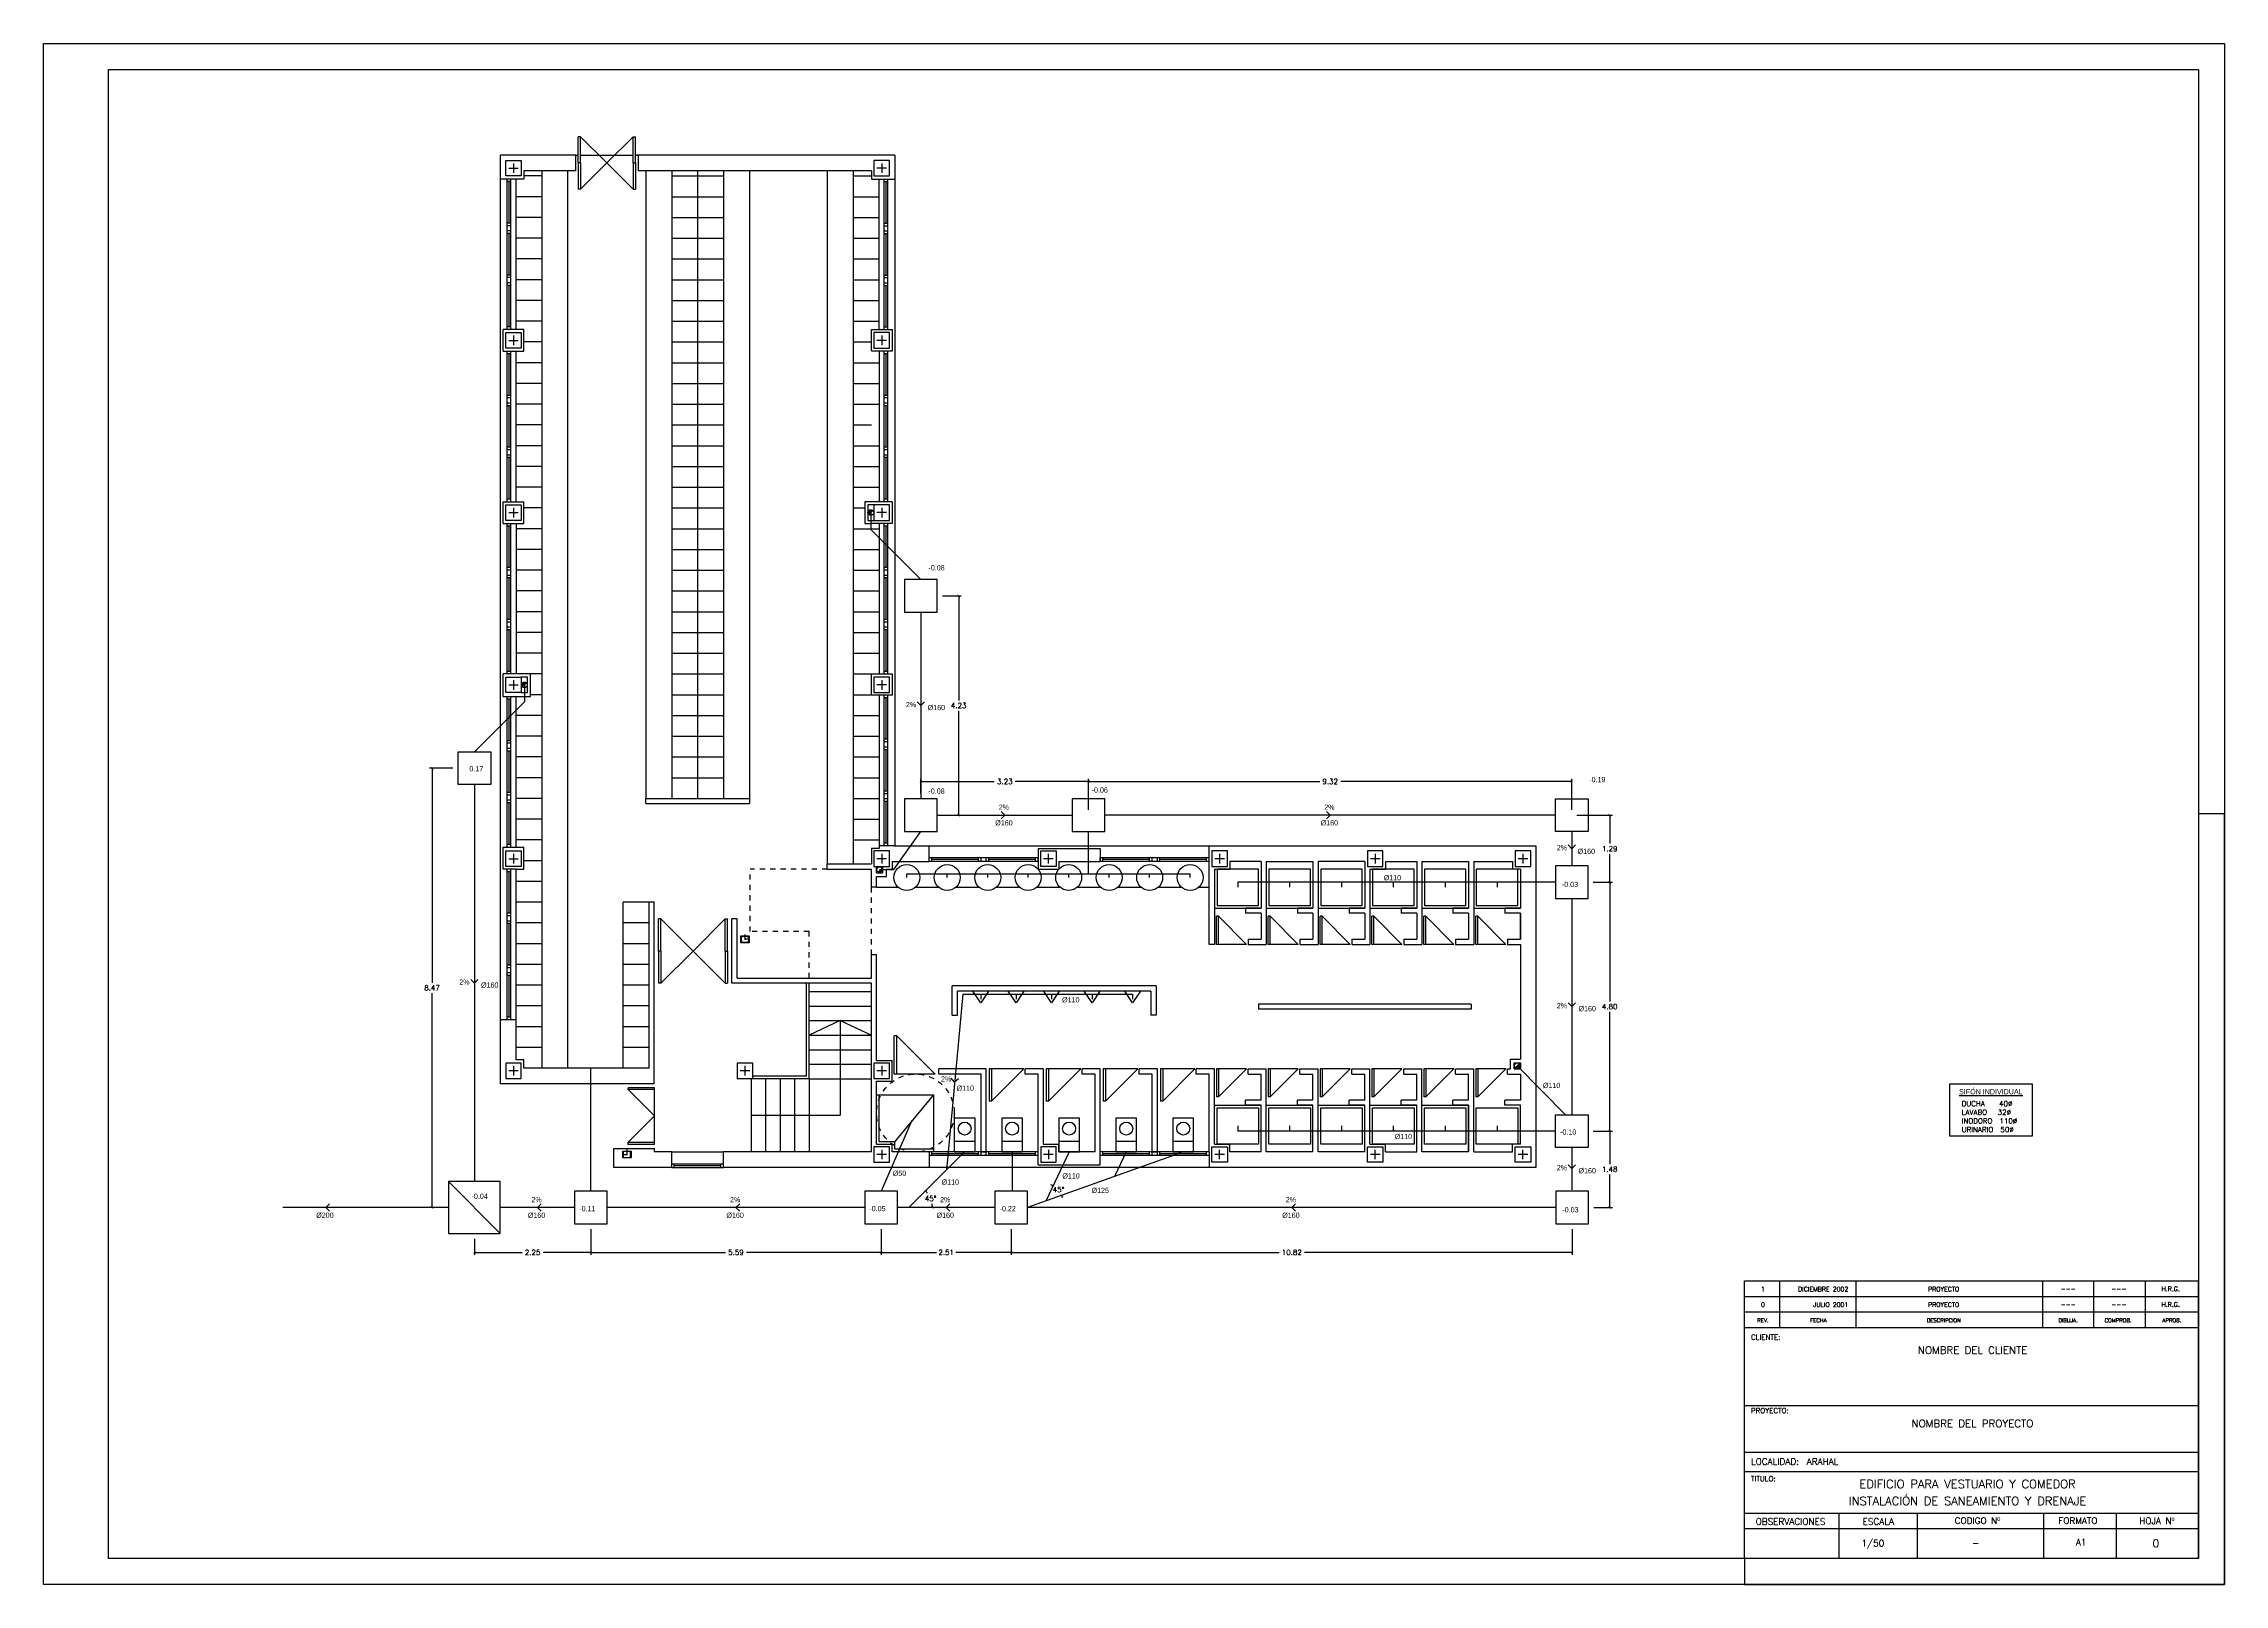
# Model space of a CAD drawing. Header units: millimetres. Extents: x 161.9 to 204, y 196.8 to 226.5.
import ezdxf
from ezdxf.enums import TextEntityAlignment as Align

# ---------------------------------------------------------------- set-up
doc = ezdxf.new("R2010")
doc.units = ezdxf.units.MM
doc.header["$MEASUREMENT"] = 0
doc.linetypes.add('TRAZO_Y_PUNTO', pattern=[1, 0.5, -0.25, 0, -0.25])
doc.linetypes.add('TRAZOS', pattern=[0.75, 0.5, -0.25])
for name, color, linetype in [('01', 9, 'Continuous'), ('015', 1, 'Continuous'), ('06', 6, 'Continuous'), ('0SANE', 6, 'Continuous'), ('Albañilería', 4, 'Continuous'), ('LINEA', 3, 'Continuous'), ('MUROS', 2, 'Continuous'), ('PILARES', 2, 'Continuous'), ('PUERTAS', 3, 'Continuous'), ('TEXTOS', 7, 'Continuous'), ('VENTANAS', 9, 'Continuous')]:
    doc.layers.add(name, color=color, linetype=linetype)
doc.styles.add('ROMANS', font='romans', dxfattribs={"height": 6})
doc.styles.add('ROMANT', font='ROMANT.SHX')
doc.styles.get("Standard").update_dxf_attribs({"font": 'romans.shx'})
doc.styles.add('STYLE1', font='')
doc.styles.get('STYLE1').set_extended_font_data('Abadi MT Condensed Light')
doc.dimstyles.new('ANTONIO50', dxfattribs={"dimscale": 0.05, "dimtxt": 2, "dimasz": 1, "dimexe": 1, "dimexo": 2, "dimgap": 1, "dimtad": 0, "dimtih": 1, "dimtoh": 1, "dimzin": 0, "dimdsep": 46, "dimtxsty": 'Standard', "dimblk": 'ARCHTICK', "dimcen": 0.5, "dimclrd": 1, "dimclre": 1, "dimclrt": 7, "dimadec": 0, "dimazin": 0, "dimtfac": 1, "dimtofl": 0, "dimtmove": 0, "dimatfit": 3, "dimldrblk": 'DOTSMALL', "dimfxl": 1, "dimtolj": 1, "dimtzin": 0, "dimarcsym": 0})

# ---------------------------------------------------------------- blocks, each defined once
blk = doc.blocks.new('_ArchTick')
at = {"color": 0, "const_width": 0.15}
blk.add_lwpolyline([(-0.5, -0.5), (0.5, 0.5)], dxfattribs=at)
blk = doc.blocks.new('*D34')
at = {"layer": '0SANE', "color": 1, "linetype": 'Continuous', "lineweight": -2}
for p, q in [((182.061, 211.743), (182.061, 212.341)), ((182.061, 212.291), (186.517, 212.291)), ((191.377, 212.291), (186.922, 212.291)), ((191.377, 211.743), (191.377, 212.341))]:
    blk.add_line(p, q, dxfattribs=at)
at = {"layer": 'Defpoints', "color": 0, "linetype": 'Continuous'}
for p in [(191.377, 212.291), (182.061, 211.643), (191.377, 211.643)]:
    blk.add_point(p, dxfattribs=at)
at = {"layer": '0SANE', "color": 1, "linetype": 'Continuous', "lineweight": -2, "xscale": 0.05, "yscale": 0.05, "zscale": 0.05, "rotation": 180}
blk.add_blockref('_ArchTick', (182.061, 212.291), dxfattribs=at)
at = {"layer": '0SANE', "color": 1, "linetype": 'Continuous', "lineweight": -2, "xscale": 0.05, "yscale": 0.05, "zscale": 0.05}
blk.add_blockref('_ArchTick', (191.377, 212.291), dxfattribs=at)
at = {"layer": '0SANE', "color": 7, "linetype": 'Continuous', "insert": (186.719, 212.291), "char_height": 0.1, "attachment_point": 5}
blk.add_mtext('\\A1;9.32', dxfattribs=at)
blk = doc.blocks.new('_DotSmall')
at = {"layer": 'TEXTOS', "color": 0, "linetype": 'Continuous', "const_width": 0.5}
blk.add_lwpolyline([(-0.0625, 0, 1), (0.0625, 0, 1)], format="xyb", close=True, dxfattribs=at)
blk = doc.blocks.new('*D35')
at = {"layer": '0SANE', "color": 1, "linetype": 'Continuous', "lineweight": -2}
for p, q in [((191.477, 211.643), (192.159, 211.643)), ((192.109, 211.643), (192.109, 211.097)), ((192.109, 210.35), (192.109, 210.897)), ((191.792, 210.35), (192.159, 210.35))]:
    blk.add_line(p, q, dxfattribs=at)
at = {"layer": 'Defpoints', "color": 0, "linetype": 'Continuous'}
for p in [(191.377, 211.643), (191.692, 210.35), (192.109, 210.35)]:
    blk.add_point(p, dxfattribs=at)
at = {"layer": '0SANE', "color": 1, "linetype": 'Continuous', "lineweight": -2, "xscale": 0.05, "yscale": 0.05, "zscale": 0.05}
for p, rotation in [((192.109, 211.643), 90), ((192.109, 210.35), 270)]:
    blk.add_blockref('_ArchTick', p, dxfattribs=dict(at, rotation=rotation))
at = {"layer": '0SANE', "color": 7, "linetype": 'Continuous', "insert": (192.109, 210.997), "char_height": 0.1, "attachment_point": 5}
blk.add_mtext('\\A1;1.29', dxfattribs=at)
blk = doc.blocks.new('*D36')
at = {"layer": '0SANE', "color": 1, "linetype": 'Continuous', "lineweight": -2}
for p, q in [((191.792, 210.35), (192.159, 210.35)), ((192.109, 210.35), (192.109, 208.052)), ((192.109, 205.554), (192.109, 207.852)), ((191.792, 205.554), (192.159, 205.554))]:
    blk.add_line(p, q, dxfattribs=at)
at = {"layer": 'Defpoints', "color": 0, "linetype": 'Continuous'}
for p in [(191.692, 210.35), (191.692, 205.554), (192.109, 205.554)]:
    blk.add_point(p, dxfattribs=at)
at = {"layer": '0SANE', "color": 1, "linetype": 'Continuous', "lineweight": -2, "xscale": 0.05, "yscale": 0.05, "zscale": 0.05}
for p, rotation in [((192.109, 210.35), 90), ((192.109, 205.554), 270)]:
    blk.add_blockref('_ArchTick', p, dxfattribs=dict(at, rotation=rotation))
at = {"layer": '0SANE', "color": 7, "linetype": 'Continuous', "insert": (192.109, 207.952), "char_height": 0.1, "attachment_point": 5}
blk.add_mtext('\\A1;4.80', dxfattribs=at)
blk = doc.blocks.new('*D37')
at = {"layer": '0SANE', "color": 1, "linetype": 'Continuous', "lineweight": -2}
for p, q in [((191.792, 205.554), (192.159, 205.554)), ((192.109, 205.554), (192.109, 204.917)), ((192.109, 204.079), (192.109, 204.717)), ((191.801, 204.079), (192.159, 204.079))]:
    blk.add_line(p, q, dxfattribs=at)
at = {"layer": 'Defpoints', "color": 0, "linetype": 'Continuous'}
for p in [(191.692, 205.554), (191.701, 204.079), (192.109, 204.079)]:
    blk.add_point(p, dxfattribs=at)
at = {"layer": '0SANE', "color": 1, "linetype": 'Continuous', "lineweight": -2, "xscale": 0.05, "yscale": 0.05, "zscale": 0.05}
for p, rotation in [((192.109, 205.554), 90), ((192.109, 204.079), 270)]:
    blk.add_blockref('_ArchTick', p, dxfattribs=dict(at, rotation=rotation))
at = {"layer": '0SANE', "color": 7, "linetype": 'Continuous', "insert": (192.109, 204.817), "char_height": 0.1, "attachment_point": 5}
blk.add_mtext('\\A1;1.48', dxfattribs=at)
blk = doc.blocks.new('*D38')
at = {"layer": '0SANE', "color": 1, "linetype": 'Continuous', "lineweight": -2}
for p, q in [((180.569, 203.664), (180.569, 203.165)), ((191.386, 203.664), (191.386, 203.165)), ((180.569, 203.215), (185.735, 203.215)), ((191.386, 203.215), (186.22, 203.215))]:
    blk.add_line(p, q, dxfattribs=at)
at = {"layer": 'Defpoints', "color": 0, "linetype": 'Continuous'}
for p in [(180.569, 203.764), (191.386, 203.764), (180.569, 203.215)]:
    blk.add_point(p, dxfattribs=at)
at = {"layer": '0SANE', "color": 1, "linetype": 'Continuous', "lineweight": -2, "xscale": 0.05, "yscale": 0.05, "zscale": 0.05, "rotation": 180}
blk.add_blockref('_ArchTick', (180.569, 203.215), dxfattribs=at)
at = {"layer": '0SANE', "color": 1, "linetype": 'Continuous', "lineweight": -2, "xscale": 0.05, "yscale": 0.05, "zscale": 0.05}
blk.add_blockref('_ArchTick', (191.386, 203.215), dxfattribs=at)
at = {"layer": '0SANE', "color": 7, "linetype": 'Continuous', "insert": (185.978, 203.215), "char_height": 0.1, "attachment_point": 5}
blk.add_mtext('\\A1;10.82', dxfattribs=at)
blk = doc.blocks.new('*D39')
at = {"layer": '0SANE', "color": 1, "linetype": 'Continuous', "lineweight": -2}
for p, q in [((178.058, 203.664), (178.058, 203.165)), ((180.569, 203.664), (180.569, 203.165)), ((178.058, 203.215), (179.126, 203.215)), ((180.569, 203.215), (179.502, 203.215))]:
    blk.add_line(p, q, dxfattribs=at)
at = {"layer": 'Defpoints', "color": 0, "linetype": 'Continuous'}
for p in [(178.058, 203.764), (180.569, 203.764), (178.058, 203.215)]:
    blk.add_point(p, dxfattribs=at)
at = {"layer": '0SANE', "color": 1, "linetype": 'Continuous', "lineweight": -2, "xscale": 0.05, "yscale": 0.05, "zscale": 0.05, "rotation": 180}
blk.add_blockref('_ArchTick', (178.058, 203.215), dxfattribs=at)
at = {"layer": '0SANE', "color": 1, "linetype": 'Continuous', "lineweight": -2, "xscale": 0.05, "yscale": 0.05, "zscale": 0.05}
blk.add_blockref('_ArchTick', (180.569, 203.215), dxfattribs=at)
at = {"layer": '0SANE', "color": 7, "linetype": 'Continuous', "insert": (179.314, 203.215), "char_height": 0.1, "attachment_point": 5}
blk.add_mtext('\\A1;2.51', dxfattribs=at)
blk = doc.blocks.new('*D40')
at = {"layer": '0SANE', "color": 1, "linetype": 'Continuous', "lineweight": -2}
for p, q in [((172.465, 203.664), (172.465, 203.165)), ((178.058, 203.664), (178.058, 203.165)), ((172.465, 203.215), (175.061, 203.215)), ((178.058, 203.215), (175.461, 203.215))]:
    blk.add_line(p, q, dxfattribs=at)
at = {"layer": 'Defpoints', "color": 0, "linetype": 'Continuous'}
for p in [(172.465, 203.764), (178.058, 203.764), (172.465, 203.215)]:
    blk.add_point(p, dxfattribs=at)
at = {"layer": '0SANE', "color": 1, "linetype": 'Continuous', "lineweight": -2, "xscale": 0.05, "yscale": 0.05, "zscale": 0.05, "rotation": 180}
blk.add_blockref('_ArchTick', (172.465, 203.215), dxfattribs=at)
at = {"layer": '0SANE', "color": 1, "linetype": 'Continuous', "lineweight": -2, "xscale": 0.05, "yscale": 0.05, "zscale": 0.05}
blk.add_blockref('_ArchTick', (178.058, 203.215), dxfattribs=at)
at = {"layer": '0SANE', "color": 7, "linetype": 'Continuous', "insert": (175.261, 203.215), "char_height": 0.1, "attachment_point": 5}
blk.add_mtext('\\A1;5.59', dxfattribs=at)
blk = doc.blocks.new('*D41')
at = {"layer": '0SANE', "color": 1, "linetype": 'Continuous', "lineweight": -2}
for p, q in [((172.465, 203.664), (172.465, 203.165)), ((170.216, 203.479), (170.216, 203.165)), ((170.216, 203.215), (171.138, 203.215)), ((172.465, 203.215), (171.543, 203.215))]:
    blk.add_line(p, q, dxfattribs=at)
at = {"layer": 'Defpoints', "color": 0, "linetype": 'Continuous'}
for p in [(170.216, 203.579), (172.465, 203.764), (170.216, 203.215)]:
    blk.add_point(p, dxfattribs=at)
at = {"layer": '0SANE', "color": 1, "linetype": 'Continuous', "lineweight": -2, "xscale": 0.05, "yscale": 0.05, "zscale": 0.05, "rotation": 180}
blk.add_blockref('_ArchTick', (170.216, 203.215), dxfattribs=at)
at = {"layer": '0SANE', "color": 1, "linetype": 'Continuous', "lineweight": -2, "xscale": 0.05, "yscale": 0.05, "zscale": 0.05}
blk.add_blockref('_ArchTick', (172.465, 203.215), dxfattribs=at)
at = {"layer": '0SANE', "color": 7, "linetype": 'Continuous', "insert": (171.34, 203.215), "char_height": 0.1, "attachment_point": 5}
blk.add_mtext('\\A1;2.25', dxfattribs=at)
blk = doc.blocks.new('A1H')
at = {"layer": '015'}
blk.add_lwpolyline([(-831, -10), (-831, 584), (10, 584), (10, -10)], close=True, dxfattribs=at)
for points in [[(10, -10), (10, 287), (0, 287)], [(-175, 0), (-175, -10), (10, -10)]]:
    blk.add_lwpolyline(points, dxfattribs=at)
at = {"layer": '06'}
blk.add_lwpolyline([(-806, 0), (-806, 574), (0, 574), (0, 0)], close=True, dxfattribs=at)
blk = doc.blocks.new('*D42')
at = {"layer": '0SANE', "color": 1, "linetype": 'Continuous'}
for start, end in [(64.6804, 73.421), (10.9399, 19.6804)]:
    blk.add_arc((181.237, 204.205), 0.328, start, end, dxfattribs=at)
at = {"layer": 'Defpoints', "color": 0, "linetype": 'Continuous'}
for p in [(181.685, 205.152), (183.84, 205.136), (181.507, 204.392), (180.884, 204.079), (181.237, 204.205)]:
    blk.add_point(p, dxfattribs=at)
at = {"layer": '0SANE', "color": 1, "linetype": 'Continuous', "xscale": 0.05, "yscale": 0.05, "zscale": 0.05}
for p, rotation in [((181.378, 204.502), 334.6804373285159), ((181.546, 204.315), 109.6804373285193)]:
    blk.add_blockref('_ArchTick', p, dxfattribs=dict(at, rotation=rotation))
at = {"layer": '0SANE', "color": 7, "linetype": 'Continuous', "insert": (181.48, 204.425), "char_height": 0.1, "attachment_point": 5}
blk.add_mtext('\\A1;45°', dxfattribs=at)
blk = doc.blocks.new('*D43')
at = {"layer": '0SANE', "color": 1, "linetype": 'Continuous'}
for start, end in [(37.1412, 45), (360, 9.2989)]:
    blk.add_arc((178.596, 204.079), 0.452, start, end, dxfattribs=at)
at = {"layer": 'Defpoints', "color": 0, "linetype": 'Continuous'}
for p in [(179.67, 205.152), (178.373, 204.079), (178.596, 204.079), (179.033, 204.196), (180.254, 204.079)]:
    blk.add_point(p, dxfattribs=at)
at = {"layer": '0SANE', "color": 1, "linetype": 'Continuous', "xscale": 0.05, "yscale": 0.05, "zscale": 0.05}
for p, rotation in [((178.916, 204.399), 135.0000000000037), ((179.048, 204.079), 269.9999999999997)]:
    blk.add_blockref('_ArchTick', p, dxfattribs=dict(at, rotation=rotation))
at = {"layer": '0SANE', "color": 7, "linetype": 'Continuous', "insert": (179.014, 204.252), "char_height": 0.1, "attachment_point": 5}
blk.add_mtext('\\A1;45°', dxfattribs=at)
blk = doc.blocks.new('A$C301E6BFE')
at = {"linetype": 'Continuous'}
blk.add_line((0.441, 0), (0.441, 0.4), dxfattribs=at)
blk.add_lwpolyline([(0, 0.4), (0, 0), (0.65, 0), (0.65, 0.4)], close=True, dxfattribs=at)
blk.add_circle((0.201, 0.2), 0.125, dxfattribs=at)
blk = doc.blocks.new('A$C7497160C')
at = {"linetype": 'Continuous'}
for p, q in [((0.7, 0.05), (0, 0.75)), ((0, 0.75), (0, 0.05)), ((0, 0.05), (0, 0)), ((0, 0.05), (0.7, 0.05)), ((0.7, 0.05), (0.7, 0)), ((0, 0), (0.7, 0))]:
    blk.add_line(p, q, dxfattribs=at)
blk = doc.blocks.new('A$C702115F4')
at = {"linetype": 'Continuous'}
for p, q in [((0, 0), (0.15, 0.225)), ((0, 0), (0.3, 0)), ((0.15, 0.225), (0.3, 0))]:
    blk.add_line(p, q, dxfattribs=at)
blk = doc.blocks.new('A$C29B5331B')
at = {"layer": 'PUERTAS'}
for p, q in [((0.044, 1.24), (0, 1.24)), ((0, 0.62), (0, 1.24)), ((0.044, 1.24), (0.664, 0.62)), ((0.044, 0.62), (0.044, 1.24)), ((1.285, 1.24), (0.664, 0.62)), ((1.285, 1.24), (1.329, 1.24)), ((1.285, 0.62), (1.285, 1.24)), ((1.329, 0.62), (1.329, 1.24)), ((0.044, 0.62), (0, 0.62)), ((0.044, 0.62), (0, 0.62)), ((0, 0.62), (0, 0)), ((0.044, 0), (0.664, 0.62)), ((0.044, 0.62), (0.044, 0)), ((1.285, 0), (0.664, 0.62)), ((1.285, 0.62), (1.329, 0.62)), ((1.285, 0.62), (1.329, 0.62)), ((1.285, 0.62), (1.285, 0)), ((1.329, 0.62), (1.329, 0)), ((0.044, 0), (0, 0)), ((1.285, 0), (1.329, 0))]:
    blk.add_line(p, q, dxfattribs=at)
blk = doc.blocks.new('A$C64186889')
at = {"layer": 'PILARES', "linetype": 'Continuous', "ltscale": 0.07}
for p, q in [((0.243, 0.15), (0.057, 0.15)), ((0.15, 0.243), (0.15, 0.057))]:
    blk.add_line(p, q, dxfattribs=at)
blk.add_lwpolyline([(0, 0), (0.3, 0), (0.3, 0.3), (0, 0.3)], close=True, dxfattribs=at)
blk = doc.blocks.new('UPN160')
blk.add_lwpolyline([(-20, 149), (-60, 152, -0.391021), (-65, 157), (-65, 160), (0, 160), (0, 0), (-65, 0), (-65, 3, -0.391021), (-60, 8), (-20, 11, 0.391021), (-10, 22), (-10, 138, 0.391021)], format="xyb", close=True)
blk = doc.blocks.new('*D67')
at = {"layer": '0SANE', "color": 1, "lineweight": -2}
for p, q in [((169.801, 212.549), (169.351, 212.549)), ((169.401, 212.549), (169.401, 208.414)), ((169.401, 204.079), (169.401, 208.214)), ((169.616, 204.079), (169.351, 204.079))]:
    blk.add_line(p, q, dxfattribs=at)
at = {"layer": 'Defpoints', "color": 0}
for p in [(169.401, 212.549), (169.901, 212.549), (169.716, 204.079)]:
    blk.add_point(p, dxfattribs=at)
at = {"layer": '0SANE', "color": 1, "lineweight": -2, "xscale": 0.05, "yscale": 0.05, "zscale": 0.05}
for p, rotation in [((169.401, 212.549), 90), ((169.401, 204.079), 270)]:
    blk.add_blockref('_ArchTick', p, dxfattribs=dict(at, rotation=rotation))
at = {"layer": '0SANE', "color": 7, "insert": (169.401, 208.314), "char_height": 0.1, "attachment_point": 5}
blk.add_mtext('\\A1;8.47', dxfattribs=at)
blk = doc.blocks.new('*D68')
at = {"layer": '0SANE', "color": 1}
for p, q in [((178.827, 212.058), (178.827, 212.341)), ((178.827, 212.291), (180.242, 212.291)), ((182.061, 212.291), (180.647, 212.291)), ((182.061, 211.743), (182.061, 212.341))]:
    blk.add_line(p, q, dxfattribs=at)
at = {"layer": 'Defpoints', "color": 0}
for p in [(178.827, 212.291), (178.827, 211.958), (182.061, 211.643)]:
    blk.add_point(p, dxfattribs=at)
at = {"layer": '0SANE', "color": 1, "xscale": 0.05, "yscale": 0.05, "zscale": 0.05, "rotation": 180}
blk.add_blockref('_ArchTick', (178.827, 212.291), dxfattribs=at)
at = {"layer": '0SANE', "color": 1, "xscale": 0.05, "yscale": 0.05, "zscale": 0.05}
blk.add_blockref('_ArchTick', (182.061, 212.291), dxfattribs=at)
at = {"layer": '0SANE', "color": 7, "insert": (180.444, 212.291), "char_height": 0.1, "attachment_point": 5}
blk.add_mtext('\\A1;3.23', dxfattribs=at)
blk = doc.blocks.new('*D69')
at = {"layer": '0SANE', "color": 1, "lineweight": -2}
for p, q in [((179.242, 215.869), (179.606, 215.869)), ((179.556, 215.869), (179.556, 213.856)), ((179.556, 211.643), (179.556, 213.656)), ((179.242, 211.643), (179.606, 211.643))]:
    blk.add_line(p, q, dxfattribs=at)
at = {"layer": 'Defpoints', "color": 0}
for p in [(179.142, 215.869), (179.142, 211.643), (179.556, 211.643)]:
    blk.add_point(p, dxfattribs=at)
at = {"layer": '0SANE', "color": 1, "lineweight": -2, "xscale": 0.05, "yscale": 0.05, "zscale": 0.05}
for p, rotation in [((179.556, 215.869), 90), ((179.556, 211.643), 270)]:
    blk.add_blockref('_ArchTick', p, dxfattribs=dict(at, rotation=rotation))
at = {"layer": '0SANE', "color": 7, "insert": (179.556, 213.756), "char_height": 0.1, "attachment_point": 5}
blk.add_mtext('\\A1;4.23', dxfattribs=at)

msp = doc.modelspace()

# ---------------------------------------------------------------- hatches: boundary and pattern name
at = {"layer": 'Albañilería'}
for points in [[(177.9, 217.514, 0.668179), (177.806, 217.475, 0.198912), (177.823, 217.436)], [(171.22, 214.194, 0.668179), (171.126, 214.155, 0.198912), (171.143, 214.116)], [(178.086, 210.593, 0.198912), (178.07, 210.631), (177.993, 210.554, 0.668179)], [(190.287, 206.773, 0.668179), (190.381, 206.812, 0.198912), (190.365, 206.851)]]:
    msp.add_hatch(color=256, dxfattribs=at).paths.add_polyline_path(points)

# ---------------------------------------------------------------- linework, layer by layer
for p, q in [((171.521, 223.965), (171.171, 223.965)), ((177.521, 223.965), (177.871, 223.965)), ((171.521, 223.565), (171.021, 223.565)), ((177.521, 223.565), (178.021, 223.565)), ((171.521, 223.165), (171.021, 223.165)), ((177.521, 223.165), (178.021, 223.165)), ((171.521, 222.765), (171.021, 222.765)), ((177.521, 222.765), (178.021, 222.765)), ((171.521, 222.365), (171.021, 222.365)), ((177.521, 222.365), (178.021, 222.365)), ((171.521, 221.965), (171.021, 221.965)), ((177.521, 221.965), (178.021, 221.965)), ((171.521, 221.565), (171.021, 221.565)), ((177.521, 221.565), (178.021, 221.565)), ((171.521, 221.165), (171.021, 221.165)), ((171.521, 220.765), (171.171, 220.765)), ((177.521, 221.165), (178.021, 221.165)), ((177.521, 220.765), (177.871, 220.765)), ((171.521, 220.365), (171.021, 220.365)), ((177.521, 220.365), (178.021, 220.365)), ((171.521, 219.965), (171.021, 219.965)), ((177.521, 219.965), (178.021, 219.965)), ((171.521, 219.565), (171.021, 219.565)), ((177.521, 219.565), (178.021, 219.565)), ((171.521, 219.165), (171.021, 219.165)), ((177.521, 219.165), (177.871, 219.165)), ((171.521, 218.765), (171.021, 218.765)), ((177.521, 218.765), (178.021, 218.765)), ((171.521, 218.365), (171.021, 218.365)), ((171.521, 218.365), (171.021, 218.365)), ((177.521, 218.365), (178.021, 218.365)), ((171.521, 217.965), (171.021, 217.965)), ((171.521, 217.965), (171.021, 217.965)), ((177.521, 217.965), (178.021, 217.965)), ((171.521, 217.565), (171.171, 217.565)), ((177.521, 217.565), (177.746, 217.565)), ((171.521, 217.165), (171.021, 217.165)), ((177.521, 217.165), (178.021, 217.165)), ((171.521, 216.765), (171.021, 216.765)), ((177.521, 216.765), (178.021, 216.765)), ((171.521, 216.365), (171.021, 216.365)), ((177.521, 216.365), (178.021, 216.365)), ((171.521, 215.965), (171.021, 215.965)), ((177.521, 215.965), (178.021, 215.965)), ((171.521, 215.565), (171.021, 215.565)), ((177.521, 215.565), (178.021, 215.565)), ((171.521, 215.165), (171.021, 215.165)), ((177.521, 215.165), (178.021, 215.165)), ((171.521, 214.765), (171.021, 214.765)), ((177.521, 214.765), (178.021, 214.765)), ((171.521, 214.365), (171.296, 214.365)), ((177.521, 214.365), (178.021, 214.365)), ((171.521, 213.965), (171.296, 213.965)), ((177.521, 213.965), (177.871, 213.965)), ((171.521, 213.565), (171.021, 213.565)), ((177.521, 213.565), (178.021, 213.565)), ((171.521, 213.165), (171.021, 213.165)), ((177.521, 213.165), (178.021, 213.165)), ((171.521, 212.765), (171.021, 212.765)), ((171.521, 212.365), (171.021, 212.365)), ((177.521, 212.765), (178.021, 212.765)), ((177.521, 212.365), (178.021, 212.365)), ((171.521, 211.965), (171.021, 211.965)), ((177.521, 211.965), (178.021, 211.965)), ((171.521, 211.565), (171.021, 211.565)), ((177.521, 211.565), (178.021, 211.565)), ((171.521, 211.165), (171.021, 211.165)), ((177.521, 211.165), (178.021, 211.165)), ((171.521, 210.765), (171.171, 210.765)), ((171.521, 210.365), (171.021, 210.365)), ((171.521, 209.965), (171.021, 209.965)), ((171.521, 209.565), (171.021, 209.565)), ((171.521, 209.165), (171.021, 209.165)), ((171.521, 208.765), (171.021, 208.765)), ((171.521, 208.365), (171.021, 208.365)), ((171.521, 207.965), (171.021, 207.965)), ((171.521, 207.965), (171.021, 207.965)), ((171.521, 207.565), (171.021, 207.565)), ((171.521, 207.165), (171.021, 207.165))]:
    msp.add_line(p, q)
at = {"linetype": 'Continuous'}
for p, q in [((171.521, 206.765), (171.521, 224.065)), ((172.021, 206.765), (172.021, 224.065)), ((173.521, 224.065), (173.521, 211.965)), ((174.021, 224.065), (174.021, 211.965)), ((174.021, 223.965), (175.021, 223.965)), ((174.521, 224.065), (174.521, 211.965)), ((175.021, 224.065), (175.021, 211.965)), ((175.521, 224.065), (175.521, 211.965)), ((177.021, 224.065), (177.021, 210.703)), ((177.521, 224.065), (177.521, 210.703)), ((174.021, 223.565), (175.021, 223.565)), ((174.021, 223.165), (175.021, 223.165)), ((174.021, 222.765), (175.021, 222.765)), ((174.021, 222.365), (175.021, 222.365)), ((174.021, 221.965), (175.021, 221.965)), ((174.021, 221.565), (175.021, 221.565)), ((174.021, 221.165), (175.021, 221.165)), ((174.021, 220.765), (175.021, 220.765)), ((174.021, 220.365), (175.021, 220.365)), ((174.021, 219.965), (175.021, 219.965)), ((174.021, 219.565), (175.021, 219.565)), ((174.021, 219.165), (175.021, 219.165)), ((174.021, 218.765), (175.021, 218.765)), ((174.021, 218.365), (175.021, 218.365)), ((174.021, 217.965), (175.021, 217.965)), ((174.021, 217.565), (175.021, 217.565)), ((174.021, 217.165), (175.021, 217.165)), ((174.021, 216.765), (175.021, 216.765)), ((174.021, 216.365), (175.021, 216.365)), ((174.021, 215.965), (175.021, 215.965)), ((174.021, 215.565), (175.021, 215.565)), ((174.021, 215.165), (175.021, 215.165)), ((174.021, 214.765), (175.021, 214.765)), ((174.021, 214.365), (175.021, 214.365)), ((174.021, 213.965), (175.021, 213.965)), ((174.021, 213.565), (175.021, 213.565)), ((174.021, 213.165), (175.021, 213.165)), ((174.021, 212.765), (175.021, 212.765)), ((174.021, 212.365), (175.021, 212.365)), ((173.084, 206.765), (173.084, 209.965)), ((173.584, 209.965), (173.084, 209.965)), ((173.584, 209.565), (173.084, 209.565)), ((173.584, 209.165), (173.084, 209.165)), ((173.584, 208.765), (173.084, 208.765)), ((173.584, 208.365), (173.084, 208.365)), ((173.584, 207.965), (173.084, 207.965)), ((173.584, 207.565), (173.084, 207.565)), ((173.584, 207.165), (173.084, 207.165))]:
    msp.add_line(p, q, dxfattribs=at)
at = {"color": 6}
for p, q in [((194.71, 201.766), (194.71, 202.666)), ((194.71, 202.666), (203.46, 202.666)), ((194.71, 202.366), (203.46, 202.366)), ((203.46, 201.766), (203.46, 202.666)), ((194.71, 202.066), (203.46, 202.066)), ((194.71, 201.766), (203.46, 201.766)), ((194.71, 201.766), (203.46, 201.766)), ((194.71, 197.316), (194.71, 201.766)), ((203.46, 197.316), (203.46, 201.766)), ((194.71, 200.266), (203.46, 200.266)), ((194.71, 199.366), (203.46, 199.366)), ((194.71, 198.991), (203.46, 198.991)), ((194.71, 198.191), (203.46, 198.191)), ((203.46, 197.316), (194.71, 197.316))]:
    msp.add_line(p, q, dxfattribs=at)
at = {"color": 7}
for p, q in [((195.389, 201.766), (195.389, 202.666)), ((196.86, 201.766), (196.86, 202.666)), ((200.463, 201.766), (200.463, 202.666)), ((201.441, 201.766), (201.441, 202.666)), ((202.44, 201.766), (202.44, 202.666)), ((196.534, 197.316), (196.534, 198.191)), ((198.04, 197.316), (198.04, 198.191)), ((200.476, 197.316), (200.476, 198.191)), ((201.879, 197.316), (201.879, 198.192)), ((194.71, 197.891), (203.46, 197.891))]:
    msp.add_line(p, q, dxfattribs=at)
at = {"layer": '01', "linetype": 'TRAZO_Y_PUNTO', "ltscale": 0.07}
for p, q in [((175.528, 209.25), (175.341, 209.25)), ((175.434, 209.343), (175.434, 209.156)), ((173.064, 205.102), (173.251, 205.102)), ((173.157, 205.196), (173.157, 205.009))]:
    msp.add_line(p, q, dxfattribs=at)
at = {"layer": '0SANE'}
for p, q in [((177.861, 217.475), (177.861, 217.15)), ((177.861, 217.15), (178.827, 216.184)), ((178.827, 215.554), (178.827, 211.958)), ((171.181, 214.155), (171.181, 213.83)), ((171.181, 213.83), (170.216, 212.864)), ((170.216, 212.234), (170.216, 204.579)), ((179.142, 211.643), (181.746, 211.643)), ((178.307, 210.593), (178.827, 211.328)), ((178.031, 210.593), (178.307, 210.593)), ((190.326, 206.812), (191.255, 205.869))]:
    msp.add_line(p, q, dxfattribs=at)
at = {"layer": '0SANE', "linetype": 'Continuous', "ltscale": 0.07}
for p, q in [((191.062, 211.643), (182.376, 211.643)), ((182.061, 210.511), (182.061, 211.328)), ((191.377, 211.328), (191.377, 210.665)), ((178.554, 210.511), (184.018, 210.511)), ((178.554, 210.441), (178.554, 210.511)), ((179.335, 210.441), (179.335, 210.511)), ((180.115, 210.441), (180.115, 210.511)), ((180.896, 210.441), (180.896, 210.511)), ((181.676, 210.441), (181.676, 210.511)), ((182.457, 210.441), (182.457, 210.511)), ((183.237, 210.441), (183.237, 210.511)), ((184.018, 210.441), (184.018, 210.511)), ((191.062, 210.35), (184.936, 210.35)), ((184.936, 210.35), (184.936, 210.253)), ((185.936, 210.35), (185.936, 210.253)), ((186.936, 210.35), (186.936, 210.253)), ((187.936, 210.35), (187.936, 210.253)), ((188.936, 210.35), (188.936, 210.253)), ((189.936, 210.35), (189.936, 210.253)), ((191.377, 210.035), (191.377, 205.869)), ((179.636, 208.191), (179.317, 204.799)), ((179.636, 208.191), (182.909, 208.191)), ((179.98, 208.191), (179.98, 208.093)), ((180.662, 208.191), (180.662, 208.093)), ((181.345, 208.191), (181.345, 208.093)), ((182.127, 208.191), (182.127, 208.093)), ((182.909, 208.191), (182.909, 208.093)), ((172.465, 204.394), (172.465, 206.765)), ((178.653, 205.755), (178.058, 204.394)), ((184.936, 205.652), (184.936, 205.554)), ((185.936, 205.652), (185.936, 205.554)), ((186.936, 205.652), (186.936, 205.554)), ((187.936, 205.652), (187.936, 205.554)), ((188.936, 205.652), (188.936, 205.554)), ((189.936, 205.652), (189.936, 205.554)), ((191.062, 205.554), (184.936, 205.554)), ((191.377, 205.239), (191.377, 204.419)), ((179.67, 205.152), (178.596, 204.079)), ((180.585, 205.152), (180.585, 204.394)), ((183.84, 205.136), (180.884, 204.079)), ((181.685, 205.152), (181.237, 204.205)), ((182.785, 205.152), (182.561, 204.679)), ((169.716, 204.079), (166.522, 204.079)), ((172.15, 204.079), (170.716, 204.079)), ((177.743, 204.079), (172.78, 204.079)), ((180.254, 204.079), (178.373, 204.079)), ((191.071, 204.079), (180.884, 204.079))]:
    msp.add_line(p, q, dxfattribs=at)
at = {"layer": '0SANE', "color": 7, "linetype": 'Continuous', "ltscale": 0.07}
msp.add_line((170.716, 203.579), (169.716, 204.579), dxfattribs=at)
for points in [[(178.512, 215.554), (179.142, 215.554), (179.142, 216.184), (178.512, 216.184)], [(170.531, 212.234), (169.901, 212.234), (169.901, 212.864), (170.531, 212.864)], [(178.512, 211.328), (179.142, 211.328), (179.142, 211.958), (178.512, 211.958)], [(181.746, 211.328), (182.376, 211.328), (182.376, 211.958), (181.746, 211.958)], [(191.062, 211.958), (191.692, 211.958), (191.692, 211.328), (191.062, 211.328)], [(191.062, 210.035), (191.692, 210.035), (191.692, 210.665), (191.062, 210.665)], [(191.062, 205.869), (191.692, 205.869), (191.692, 205.239), (191.062, 205.239)], [(169.716, 203.579), (170.716, 203.579), (170.716, 204.579), (169.716, 204.579)], [(172.15, 203.764), (172.78, 203.764), (172.78, 204.394), (172.15, 204.394)], [(177.743, 203.764), (178.373, 203.764), (178.373, 204.394), (177.743, 204.394)], [(180.254, 203.764), (180.884, 203.764), (180.884, 204.394), (180.254, 204.394)], [(191.071, 203.764), (191.701, 203.764), (191.701, 204.394), (191.071, 204.394)]]:
    msp.add_lwpolyline(points, close=True, dxfattribs=at)
for points in [[(178.898, 213.827), (178.827, 213.756), (178.757, 213.827)], [(180.373, 211.714), (180.444, 211.643), (180.373, 211.573)], [(186.648, 211.714), (186.719, 211.643), (186.648, 211.573)], [(191.448, 211.068), (191.377, 210.997), (191.307, 211.068)], [(170.286, 208.477), (170.216, 208.406), (170.145, 208.477)], [(191.448, 208.023), (191.377, 207.952), (191.307, 208.023)], [(179.554, 206.559), (179.477, 206.495), (179.413, 206.572)], [(191.448, 204.9), (191.377, 204.829), (191.307, 204.9)], [(167.422, 204.008), (167.351, 204.079), (167.422, 204.149)], [(171.503, 204.008), (171.433, 204.079), (171.503, 204.149)], [(175.332, 204.008), (175.261, 204.079), (175.332, 204.149)], [(179.384, 204.008), (179.314, 204.079), (179.384, 204.149)], [(186.048, 204.008), (185.978, 204.079), (186.048, 204.149)]]:
    msp.add_lwpolyline(points, dxfattribs=at)
at = {"layer": '0SANE', "color": 3, "linetype": 'Continuous', "ltscale": 0.07}
msp.add_lwpolyline([(198.666, 206.465), (200.251, 206.465), (200.251, 205.455), (198.666, 205.455)], close=True, dxfattribs=at)
at = {"layer": 'Albañilería'}
for p, q in [((177.9, 217.514), (177.823, 217.436)), ((171.22, 214.194), (171.143, 214.116)), ((190.287, 206.773), (190.365, 206.851))]:
    msp.add_line(p, q, dxfattribs=at)
for centre in [(177.861, 217.475), (171.181, 214.155), (178.031, 210.593), (190.326, 206.812)]:
    msp.add_circle(centre, 0.055, dxfattribs=at)
at = {"layer": 'LINEA', "linetype": 'Continuous', "ltscale": 0.07}
for p, q in [((172.171, 224.365), (172.221, 224.365)), ((172.265, 224.365), (173.278, 224.365)), ((173.322, 224.365), (173.372, 224.365)), ((170.721, 207.702), (170.721, 223.905)), ((171.021, 221.005), (171.021, 223.905)), ((178.021, 221.005), (178.021, 223.905)), ((178.321, 223.905), (178.321, 211.053)), ((171.021, 217.685), (171.021, 220.585)), ((178.021, 220.585), (178.021, 217.685)), ((171.021, 217.265), (171.021, 214.365)), ((178.021, 217.265), (178.021, 214.365)), ((171.021, 211.029), (171.021, 213.929)), ((178.021, 213.955), (178.021, 211.055)), ((178.985, 211.053), (184.386, 211.053)), ((171.021, 207.702), (171.021, 210.603)), ((171.021, 207.702), (171.021, 210.603)), ((174.021, 205.152), (175.021, 205.152))]:
    msp.add_line(p, q, dxfattribs=at)
at = {"layer": 'LINEA'}
msp.add_line((184.386, 204.852), (178.985, 204.852), dxfattribs=at)
at = {"layer": 'MUROS'}
for p, q in [((170.721, 223.905), (170.721, 224.365)), ((172.171, 224.365), (170.721, 224.365)), ((178.321, 224.365), (173.347, 224.365)), ((178.321, 224.365), (178.321, 223.905)), ((172.171, 224.065), (171.171, 224.065)), ((177.871, 224.065), (173.372, 224.065)), ((170.771, 220.585), (170.771, 221.005)), ((178.271, 221.005), (178.271, 220.585)), ((170.771, 217.265), (170.771, 217.685)), ((178.271, 217.685), (178.271, 217.265)), ((170.771, 213.929), (170.771, 214.365)), ((173.521, 211.965), (175.521, 211.965)), ((173.521, 211.865), (173.521, 211.965)), ((175.521, 211.965), (175.521, 211.865)), ((173.521, 211.865), (175.521, 211.865)), ((170.771, 210.603), (170.771, 211.029)), ((177.021, 210.703), (177.871, 210.703)), ((177.021, 210.603), (177.021, 210.703)), ((177.871, 211.003), (177.871, 210.703)), ((178.021, 211.055), (178.021, 211.003)), ((178.271, 210.753), (178.985, 210.753)), ((178.321, 211.055), (178.321, 211.053)), ((178.321, 211.053), (178.985, 211.053)), ((184.386, 209.153), (184.386, 211.053)), ((184.386, 211.053), (190.686, 211.053)), ((184.786, 210.753), (184.786, 210.603)), ((185.386, 210.753), (185.386, 209.853)), ((185.486, 210.753), (185.486, 209.153)), ((185.486, 210.753), (186.386, 210.753)), ((186.386, 210.753), (186.386, 209.853)), ((186.486, 210.753), (186.486, 209.153)), ((187.386, 210.753), (187.386, 209.853)), ((187.786, 210.753), (188.386, 210.753)), ((187.786, 210.753), (187.786, 210.603)), ((188.386, 210.753), (188.386, 209.853)), ((188.486, 210.753), (189.386, 210.753)), ((189.386, 210.753), (189.386, 209.853)), ((189.486, 210.753), (189.486, 209.153)), ((189.486, 210.753), (190.236, 210.753)), ((190.686, 211.053), (190.686, 204.852)), ((177.021, 210.603), (177.871, 210.603)), ((177.871, 210.253), (177.871, 210.603)), ((177.971, 210.253), (177.871, 210.253)), ((177.971, 210.533), (177.971, 210.653)), ((177.971, 210.253), (177.971, 210.463)), ((178.091, 210.533), (178.091, 210.653)), ((178.161, 210.463), (178.161, 210.603)), ((184.486, 210.603), (184.486, 209.153)), ((184.486, 210.603), (184.786, 210.603)), ((187.486, 210.603), (187.486, 209.153)), ((187.486, 210.603), (187.786, 210.603)), ((190.386, 210.603), (190.386, 209.853)), ((173.584, 206.765), (173.584, 209.969)), ((173.584, 206.765), (173.584, 209.969)), ((173.684, 209.969), (173.584, 209.969)), ((173.684, 206.465), (173.684, 209.969)), ((185.086, 209.853), (185.086, 209.753)), ((185.386, 209.853), (185.086, 209.853)), ((186.086, 209.853), (186.086, 209.753)), ((186.386, 209.853), (186.086, 209.853)), ((187.086, 209.853), (187.086, 209.753)), ((187.386, 209.853), (187.086, 209.853)), ((188.086, 209.853), (188.086, 209.753)), ((188.386, 209.853), (188.086, 209.853)), ((189.086, 209.853), (189.086, 209.753)), ((189.386, 209.853), (189.086, 209.853)), ((190.086, 209.853), (190.086, 209.753)), ((190.386, 209.853), (190.086, 209.853)), ((175.184, 208.402), (175.184, 209.643)), ((175.284, 209.643), (175.184, 209.643)), ((175.284, 208.502), (175.284, 209.643)), ((185.386, 209.753), (185.086, 209.753)), ((185.386, 209.753), (185.386, 209.253)), ((186.386, 209.753), (186.086, 209.753)), ((186.386, 209.753), (186.386, 209.253)), ((187.386, 209.753), (187.086, 209.753)), ((187.386, 209.753), (187.386, 209.253)), ((188.386, 209.753), (188.086, 209.753)), ((188.386, 209.753), (188.386, 209.253)), ((189.386, 209.753), (189.086, 209.753)), ((189.386, 209.753), (189.386, 209.253)), ((190.386, 209.753), (190.086, 209.753)), ((190.386, 209.253), (190.386, 209.753)), ((190.386, 209.753), (190.386, 209.253)), ((184.486, 209.153), (184.386, 209.153)), ((185.136, 209.253), (185.136, 209.153)), ((185.136, 209.253), (185.386, 209.253)), ((185.136, 209.153), (185.486, 209.153)), ((186.136, 209.253), (186.136, 209.153)), ((186.136, 209.253), (186.386, 209.253)), ((186.136, 209.153), (186.486, 209.153)), ((187.136, 209.253), (187.136, 209.153)), ((187.136, 209.253), (187.386, 209.253)), ((187.136, 209.153), (187.486, 209.153)), ((188.136, 209.253), (188.136, 209.153)), ((188.136, 209.253), (188.386, 209.253)), ((188.136, 209.153), (188.486, 209.153)), ((189.136, 209.253), (189.136, 209.153)), ((189.136, 209.253), (189.386, 209.253)), ((189.136, 209.153), (189.486, 209.153)), ((190.136, 209.253), (190.136, 209.153)), ((190.136, 209.253), (190.386, 209.253)), ((190.136, 209.153), (190.386, 209.153)), ((190.386, 209.153), (190.386, 206.942)), ((177.971, 208.953), (177.871, 208.953)), ((177.871, 208.502), (177.871, 208.953)), ((177.971, 206.915), (177.971, 208.953)), ((177.871, 208.402), (175.184, 208.402)), ((175.284, 208.502), (177.871, 208.502)), ((177.871, 205.152), (177.871, 208.402)), ((183.361, 208.352), (179.429, 208.352)), ((179.429, 207.787), (179.429, 208.352)), ((183.261, 208.252), (179.529, 208.252)), ((179.529, 207.787), (179.529, 208.252)), ((183.261, 208.252), (183.261, 207.787)), ((183.361, 208.352), (183.361, 207.787)), ((179.429, 207.787), (179.529, 207.787)), ((183.361, 207.787), (183.261, 207.787)), ((189.436, 208.002), (185.336, 208.002)), ((185.336, 208.002), (185.336, 207.902)), ((189.436, 207.902), (185.336, 207.902)), ((189.436, 208.002), (189.436, 207.902)), ((170.721, 206.465), (170.721, 207.702)), ((177.971, 206.915), (178.271, 206.915)), ((178.271, 206.515), (178.271, 206.915)), ((173.584, 206.765), (171.171, 206.765)), ((177.971, 205.302), (177.971, 206.515)), ((177.971, 206.515), (178.271, 206.515)), ((179.174, 206.652), (179.174, 206.752)), ((180.086, 206.752), (179.174, 206.752)), ((179.986, 206.652), (179.174, 206.652)), ((179.986, 205.152), (179.986, 206.652)), ((180.086, 205.152), (180.086, 206.752)), ((180.836, 206.652), (180.836, 206.752)), ((181.186, 206.752), (180.836, 206.752)), ((181.086, 206.652), (180.836, 206.652)), ((181.086, 204.902), (181.086, 206.652)), ((181.936, 206.652), (181.936, 206.752)), ((182.286, 206.752), (181.936, 206.752)), ((182.186, 206.652), (181.936, 206.652)), ((182.186, 205.152), (182.186, 206.652)), ((182.286, 204.902), (182.286, 206.752)), ((183.036, 206.652), (183.036, 206.752)), ((183.386, 206.752), (183.036, 206.752)), ((183.286, 206.652), (183.036, 206.652)), ((183.286, 205.152), (183.286, 206.652)), ((183.386, 205.152), (183.386, 206.752)), ((184.136, 206.652), (184.136, 206.752)), ((184.486, 206.752), (184.136, 206.752)), ((184.386, 206.652), (184.136, 206.652)), ((184.386, 205.152), (184.386, 206.652)), ((184.486, 205.302), (184.486, 206.752)), ((185.136, 206.652), (185.136, 206.752)), ((185.136, 206.752), (185.486, 206.752)), ((185.136, 206.652), (185.386, 206.652)), ((185.386, 206.152), (185.386, 206.652)), ((185.486, 205.152), (185.486, 206.752)), ((186.136, 206.652), (186.136, 206.752)), ((186.136, 206.752), (186.486, 206.752)), ((186.136, 206.652), (186.386, 206.652)), ((186.386, 206.152), (186.386, 206.652)), ((186.486, 205.152), (186.486, 206.752)), ((187.136, 206.652), (187.136, 206.752)), ((187.136, 206.752), (187.486, 206.752)), ((187.136, 206.652), (187.386, 206.652)), ((187.386, 206.152), (187.386, 206.652)), ((187.486, 205.302), (187.486, 206.752)), ((188.136, 206.652), (188.136, 206.752)), ((188.136, 206.752), (188.486, 206.752)), ((188.136, 206.652), (188.386, 206.652)), ((188.386, 206.152), (188.386, 206.652)), ((189.136, 206.652), (189.136, 206.752)), ((189.136, 206.752), (189.486, 206.752)), ((189.136, 206.652), (189.386, 206.652)), ((189.386, 206.152), (189.386, 206.652)), ((189.486, 205.152), (189.486, 206.752)), ((190.136, 206.652), (190.136, 206.752)), ((190.136, 206.752), (190.196, 206.752)), ((190.136, 206.652), (190.386, 206.652)), ((190.266, 206.752), (190.386, 206.752)), ((190.386, 206.872), (190.386, 206.752)), ((190.386, 206.652), (190.386, 206.152)), ((173.684, 206.465), (170.721, 206.465)), ((185.086, 206.052), (185.086, 206.152)), ((185.386, 206.152), (185.086, 206.152)), ((185.386, 206.052), (185.086, 206.052)), ((185.386, 205.152), (185.386, 206.052)), ((186.086, 206.052), (186.086, 206.152)), ((186.386, 206.152), (186.086, 206.152)), ((186.386, 206.052), (186.086, 206.052)), ((186.386, 205.152), (186.386, 206.052)), ((187.086, 206.052), (187.086, 206.152)), ((187.386, 206.152), (187.086, 206.152)), ((187.386, 206.052), (187.086, 206.052)), ((187.386, 205.152), (187.386, 206.052)), ((188.086, 206.052), (188.086, 206.152)), ((188.386, 206.152), (188.086, 206.152)), ((188.386, 206.052), (188.086, 206.052)), ((188.386, 205.152), (188.386, 206.052)), ((189.086, 206.052), (189.086, 206.152)), ((189.386, 206.152), (189.086, 206.152)), ((189.386, 206.052), (189.086, 206.052)), ((189.386, 205.152), (189.386, 206.052)), ((190.086, 206.052), (190.086, 206.152)), ((190.386, 206.152), (190.086, 206.152)), ((190.386, 206.052), (190.086, 206.052)), ((190.386, 205.302), (190.386, 206.052)), ((172.907, 204.852), (172.907, 205.217)), ((184.486, 205.302), (184.786, 205.302)), ((184.786, 205.152), (184.786, 205.302)), ((187.486, 205.302), (187.786, 205.302)), ((187.786, 205.152), (187.786, 205.302)), ((174.021, 204.852), (172.907, 204.852)), ((174.021, 205.152), (173.684, 205.152)), ((177.871, 205.152), (175.021, 205.152)), ((178.985, 204.852), (175.021, 204.852)), ((178.985, 205.152), (178.271, 205.152)), ((190.686, 204.852), (184.386, 204.852)), ((186.386, 205.152), (185.486, 205.152)), ((187.786, 205.152), (188.386, 205.152)), ((189.386, 205.152), (188.486, 205.152)), ((189.486, 205.152), (190.236, 205.152))]:
    msp.add_line(p, q, dxfattribs=at)
at = {"layer": 'MUROS', "linetype": 'Continuous', "ltscale": 0.07}
for p, q in [((172.171, 224.065), (172.171, 224.365)), ((173.372, 224.365), (173.372, 224.065)), ((171.171, 223.905), (170.721, 223.905)), ((171.171, 224.065), (171.171, 223.905)), ((177.871, 224.065), (177.871, 223.905)), ((177.871, 223.905), (178.321, 223.905)), ((171.171, 221.005), (170.771, 221.005)), ((171.171, 220.585), (171.171, 221.005)), ((177.871, 220.595), (177.871, 221.005)), ((177.871, 221.005), (178.271, 221.005)), ((170.771, 220.585), (171.171, 220.585)), ((178.271, 220.585), (177.871, 220.585)), ((170.771, 217.685), (171.171, 217.685)), ((171.171, 217.265), (171.171, 217.685)), ((178.271, 217.685), (177.871, 217.685)), ((170.771, 217.265), (171.171, 217.265)), ((178.271, 217.265), (177.871, 217.265)), ((171.171, 214.365), (170.771, 214.365)), ((177.871, 213.955), (177.871, 214.365)), ((177.871, 214.365), (178.271, 214.365)), ((178.271, 214.365), (178.271, 213.955)), ((170.771, 213.929), (171.171, 213.929)), ((178.271, 213.955), (177.871, 213.955)), ((170.771, 211.029), (171.171, 211.029)), ((171.171, 210.603), (171.171, 211.029)), ((178.021, 211.003), (177.871, 211.003)), ((178.321, 211.055), (178.021, 211.055)), ((178.271, 210.753), (178.271, 210.603)), ((178.985, 210.753), (178.985, 211.053)), ((181.086, 211.003), (181.086, 210.603)), ((181.086, 211.003), (182.286, 211.003)), ((181.486, 210.753), (181.486, 210.603)), ((181.486, 210.753), (182.286, 210.753)), ((182.286, 211.003), (182.286, 210.753)), ((185.386, 210.753), (184.786, 210.753)), ((187.386, 210.753), (186.486, 210.753)), ((188.486, 210.753), (188.486, 209.153)), ((190.236, 210.753), (190.236, 210.603)), ((171.021, 210.603), (170.771, 210.603)), ((171.021, 210.603), (171.171, 210.603)), ((171.021, 210.603), (171.021, 210.603)), ((177.971, 210.653), (178.091, 210.653)), ((177.971, 210.533), (178.091, 210.533)), ((177.971, 210.463), (178.161, 210.463)), ((178.161, 210.603), (178.271, 210.603)), ((181.086, 210.603), (181.486, 210.603)), ((190.386, 210.603), (190.236, 210.603)), ((170.721, 207.702), (171.021, 207.702)), ((171.021, 206.925), (171.021, 207.702)), ((171.171, 206.925), (171.021, 206.925)), ((171.171, 206.765), (171.171, 206.925)), ((181.186, 206.752), (181.186, 205.302)), ((188.486, 205.152), (188.486, 206.752)), ((172.907, 205.217), (173.684, 205.217)), ((173.684, 205.217), (173.684, 205.152)), ((177.971, 205.302), (178.271, 205.302)), ((178.271, 205.152), (178.271, 205.302)), ((181.186, 205.302), (181.486, 205.302)), ((181.486, 205.152), (181.486, 205.302)), ((190.386, 205.302), (190.236, 205.302)), ((190.236, 205.152), (190.236, 205.302)), ((174.021, 204.852), (174.021, 205.152)), ((175.021, 204.852), (175.021, 205.152)), ((178.985, 205.152), (178.985, 204.852)), ((179.986, 205.152), (180.086, 205.152)), ((181.086, 204.902), (182.286, 204.902)), ((182.186, 205.152), (181.486, 205.152)), ((183.286, 205.152), (183.386, 205.152)), ((184.386, 205.152), (184.386, 204.852)), ((185.386, 205.152), (184.786, 205.152)), ((187.386, 205.152), (186.486, 205.152))]:
    msp.add_line(p, q, dxfattribs=at)
for points in [[(177.871, 217.685), (177.746, 217.685), (177.746, 217.265), (177.871, 217.265)], [(177.921, 217.625), (177.801, 217.625), (177.801, 217.325), (177.921, 217.325)], [(171.121, 214.005), (171.241, 214.005), (171.241, 214.305), (171.121, 214.305)], [(171.171, 213.929), (171.296, 213.929), (171.296, 214.365), (171.171, 214.365)], [(190.196, 206.752), (190.196, 206.942), (190.386, 206.942)], [(190.266, 206.752), (190.266, 206.872), (190.386, 206.872)]]:
    msp.add_lwpolyline(points, dxfattribs=at)
at = {"layer": 'PUERTAS'}
for p, q in [((172.265, 224.721), (172.221, 224.721)), ((172.221, 224.215), (172.221, 224.721)), ((172.265, 224.721), (172.771, 224.215)), ((172.265, 224.215), (172.265, 224.721)), ((173.278, 224.721), (172.771, 224.215)), ((173.278, 224.721), (173.322, 224.721)), ((173.278, 224.215), (173.278, 224.721)), ((173.322, 224.215), (173.322, 224.721)), ((172.265, 224.215), (172.221, 224.215)), ((172.265, 224.215), (172.221, 224.215)), ((172.221, 224.215), (172.221, 223.709)), ((172.265, 223.709), (172.771, 224.215)), ((172.265, 224.215), (172.265, 223.709)), ((173.278, 223.709), (172.771, 224.215)), ((173.278, 224.215), (173.322, 224.215)), ((173.278, 224.215), (173.322, 224.215)), ((173.278, 224.215), (173.278, 223.709)), ((173.322, 224.215), (173.322, 223.709)), ((172.265, 223.709), (172.221, 223.709)), ((173.278, 223.709), (173.322, 223.709)), ((177.971, 210.253), (178.39, 210.253)), ((178.719, 210.253), (179.17, 210.253)), ((179.499, 210.253), (179.951, 210.253)), ((180.28, 210.253), (180.731, 210.253)), ((181.06, 210.253), (181.512, 210.253)), ((181.841, 210.253), (182.292, 210.253)), ((182.621, 210.253), (183.073, 210.253)), ((183.402, 210.253), (183.854, 210.253)), ((184.183, 210.253), (184.386, 210.253)), ((185.336, 210.603), (184.536, 210.603)), ((184.536, 210.603), (184.536, 209.903)), ((185.336, 209.903), (185.336, 210.603)), ((186.336, 210.603), (185.536, 210.603)), ((185.536, 210.603), (185.536, 209.903)), ((186.336, 209.903), (186.336, 210.603)), ((187.336, 210.603), (186.536, 210.603)), ((186.536, 210.603), (186.536, 209.903)), ((187.336, 209.903), (187.336, 210.603)), ((188.336, 210.603), (187.536, 210.603)), ((187.536, 210.603), (187.536, 209.903)), ((188.336, 209.903), (188.336, 210.603)), ((189.336, 210.603), (188.536, 210.603)), ((188.536, 210.603), (188.536, 209.903)), ((189.336, 209.903), (189.336, 210.603)), ((190.336, 210.603), (189.536, 210.603)), ((189.536, 210.603), (189.536, 209.903)), ((190.336, 209.903), (190.336, 210.603)), ((184.486, 209.853), (185.386, 209.853)), ((184.536, 209.903), (185.336, 209.903)), ((185.486, 209.853), (186.386, 209.853)), ((185.536, 209.903), (186.336, 209.903)), ((186.486, 209.853), (187.386, 209.853)), ((186.536, 209.903), (187.336, 209.903)), ((187.486, 209.853), (188.386, 209.853)), ((187.536, 209.903), (188.336, 209.903)), ((188.486, 209.853), (189.386, 209.853)), ((188.536, 209.903), (189.336, 209.903)), ((189.486, 209.853), (190.386, 209.853)), ((189.536, 209.903), (190.336, 209.903)), ((176.621, 206.612), (176.621, 208.402)), ((176.671, 206.562), (176.671, 208.402)), ((176.671, 208.242), (177.871, 208.242)), ((176.671, 207.962), (177.871, 207.962)), ((176.671, 207.682), (177.871, 207.682)), ((177.271, 207.682), (176.671, 207.402)), ((176.671, 207.682), (177.871, 207.682)), ((176.671, 207.402), (177.871, 207.402)), ((177.271, 207.682), (177.271, 205.857)), ((177.271, 207.682), (177.871, 207.402)), ((176.671, 207.122), (177.871, 207.122)), ((176.671, 206.562), (175.551, 206.562)), ((175.551, 206.562), (175.551, 205.152)), ((176.621, 206.612), (175.584, 206.612)), ((175.831, 206.562), (175.831, 205.152)), ((176.111, 206.562), (176.111, 205.152)), ((176.391, 206.562), (176.391, 205.152)), ((176.671, 206.842), (177.871, 206.842)), ((176.671, 206.562), (177.871, 206.562)), ((176.671, 206.562), (176.671, 205.152)), ((177.971, 206.252), (179.071, 206.252)), ((178.021, 205.352), (178.021, 206.252)), ((179.071, 206.252), (178.321, 205.352)), ((179.071, 206.252), (179.071, 205.152)), ((184.486, 206.052), (185.386, 206.052)), ((185.486, 206.052), (186.386, 206.052)), ((186.486, 206.052), (187.386, 206.052)), ((187.486, 206.052), (188.386, 206.052)), ((175.551, 205.857), (177.271, 205.857)), ((184.536, 206.002), (185.336, 206.002)), ((184.536, 205.302), (184.536, 206.002)), ((185.336, 206.002), (185.336, 205.302)), ((185.536, 206.002), (186.336, 206.002)), ((185.536, 205.302), (185.536, 206.002)), ((186.336, 206.002), (186.336, 205.302)), ((186.536, 206.002), (187.336, 206.002)), ((186.536, 205.302), (186.536, 206.002)), ((187.336, 206.002), (187.336, 205.302)), ((187.536, 206.002), (188.336, 206.002)), ((187.536, 205.302), (187.536, 206.002)), ((188.336, 206.002), (188.336, 205.302)), ((188.536, 206.002), (189.336, 206.002)), ((188.536, 205.302), (188.536, 206.002)), ((189.336, 206.002), (189.336, 205.302)), ((189.536, 206.002), (190.336, 206.002)), ((189.536, 205.302), (189.536, 206.002)), ((190.336, 206.002), (190.336, 205.302)), ((178.021, 205.352), (178.321, 205.352)), ((178.321, 205.202), (178.321, 205.352)), ((185.336, 205.302), (184.536, 205.302)), ((186.336, 205.302), (185.536, 205.302)), ((187.336, 205.302), (186.536, 205.302)), ((188.336, 205.302), (187.536, 205.302)), ((189.336, 205.302), (188.536, 205.302)), ((190.336, 205.302), (189.536, 205.302)), ((179.071, 205.202), (178.321, 205.202))]:
    msp.add_line(p, q, dxfattribs=at)
at = {"layer": 'PUERTAS', "linetype": 'TRAZOS', "ltscale": 0.07}
for p, q in [((177.021, 210.603), (175.537, 210.6)), ((175.537, 209.4), (175.537, 210.6)), ((177.871, 208.953), (177.871, 210.253)), ((176.671, 209.4), (175.537, 209.4)), ((176.671, 208.502), (176.671, 209.4))]:
    msp.add_line(p, q, dxfattribs=at)
at = {"layer": 'PUERTAS'}
msp.add_lwpolyline([(188.486, 206.052), (189.386, 206.052), (189.386, 205.152), (188.486, 205.152)], close=True, dxfattribs=at)
for centre in [(178.554, 210.441), (179.335, 210.441), (180.115, 210.441), (180.896, 210.441), (181.676, 210.441), (182.457, 210.441), (183.237, 210.441), (184.018, 210.441)]:
    msp.add_circle(centre, 0.25, dxfattribs=at)
at = {"layer": 'PUERTAS', "linetype": 'TRAZOS', "ltscale": 0.07}
msp.add_circle((178.721, 205.902), 0.75, dxfattribs=at)
at = {"layer": 'VENTANAS', "linetype": 'Continuous', "ltscale": 0.07}
for p, q in [((170.851, 221.005), (170.851, 223.905)), ((170.921, 223.855), (170.851, 223.855)), ((170.886, 223.055), (170.886, 223.855)), ((170.921, 221.005), (170.921, 223.905)), ((178.121, 221.005), (178.121, 223.905)), ((178.121, 223.855), (178.191, 223.855)), ((178.156, 223.055), (178.156, 223.855)), ((178.191, 221.005), (178.191, 223.905)), ((170.921, 223.055), (170.851, 223.055)), ((170.921, 223.005), (170.851, 223.005)), ((170.921, 222.905), (170.851, 222.905)), ((178.121, 223.055), (178.191, 223.055)), ((178.121, 223.005), (178.191, 223.005)), ((178.121, 222.905), (178.191, 222.905)), ((170.921, 222.855), (170.851, 222.855)), ((170.886, 222.055), (170.886, 222.855)), ((178.121, 222.855), (178.191, 222.855)), ((178.156, 222.055), (178.156, 222.855)), ((170.921, 222.055), (170.851, 222.055)), ((178.121, 222.055), (178.191, 222.055)), ((170.921, 222.005), (170.851, 222.005)), ((170.921, 221.905), (170.851, 221.905)), ((170.921, 221.855), (170.851, 221.855)), ((170.886, 221.055), (170.886, 221.855)), ((178.121, 222.005), (178.191, 222.005)), ((178.121, 221.905), (178.191, 221.905)), ((178.121, 221.855), (178.191, 221.855)), ((178.156, 221.055), (178.156, 221.855)), ((170.921, 221.055), (170.851, 221.055)), ((178.121, 221.055), (178.191, 221.055)), ((170.851, 217.685), (170.851, 220.585)), ((170.921, 220.535), (170.851, 220.535)), ((170.886, 219.735), (170.886, 220.535)), ((170.921, 217.685), (170.921, 220.585)), ((178.121, 217.685), (178.121, 220.585)), ((178.191, 220.535), (178.121, 220.535)), ((178.156, 219.735), (178.156, 220.535)), ((178.191, 217.685), (178.191, 220.585)), ((170.921, 219.735), (170.851, 219.735)), ((170.921, 219.685), (170.851, 219.685)), ((170.921, 219.585), (170.851, 219.585)), ((170.921, 219.535), (170.851, 219.535)), ((170.886, 218.735), (170.886, 219.535)), ((178.191, 219.735), (178.121, 219.735)), ((178.191, 219.685), (178.121, 219.685)), ((178.191, 219.585), (178.121, 219.585)), ((178.191, 219.535), (178.121, 219.535)), ((178.156, 218.735), (178.156, 219.535)), ((170.921, 218.735), (170.851, 218.735)), ((170.921, 218.685), (170.851, 218.685)), ((178.191, 218.735), (178.121, 218.735)), ((178.191, 218.685), (178.121, 218.685)), ((170.921, 218.585), (170.851, 218.585)), ((170.921, 218.535), (170.851, 218.535)), ((170.886, 217.735), (170.886, 218.535)), ((178.191, 218.585), (178.121, 218.585)), ((178.191, 218.535), (178.121, 218.535)), ((178.156, 217.735), (178.156, 218.535)), ((170.921, 217.735), (170.851, 217.735)), ((178.191, 217.735), (178.121, 217.735)), ((170.851, 214.365), (170.851, 217.265)), ((170.921, 217.215), (170.851, 217.215)), ((170.886, 216.415), (170.886, 217.215)), ((170.921, 214.365), (170.921, 217.265)), ((178.121, 214.365), (178.121, 217.266)), ((178.191, 217.216), (178.121, 217.216)), ((178.156, 216.415), (178.156, 217.216)), ((178.191, 214.365), (178.191, 217.266)), ((170.921, 216.415), (170.851, 216.415)), ((170.921, 216.365), (170.851, 216.365)), ((170.921, 216.265), (170.851, 216.265)), ((170.921, 216.215), (170.851, 216.215)), ((170.886, 215.415), (170.886, 216.215)), ((178.191, 216.415), (178.121, 216.415)), ((178.191, 216.365), (178.121, 216.365)), ((178.191, 216.265), (178.121, 216.265)), ((178.191, 216.215), (178.121, 216.215)), ((178.156, 215.415), (178.156, 216.215)), ((170.921, 215.415), (170.851, 215.415)), ((170.921, 215.365), (170.851, 215.365)), ((178.191, 215.415), (178.121, 215.415)), ((178.191, 215.365), (178.121, 215.365)), ((170.921, 215.265), (170.851, 215.265)), ((170.921, 215.215), (170.851, 215.215)), ((170.886, 214.415), (170.886, 215.215)), ((178.191, 215.265), (178.121, 215.265)), ((178.191, 215.215), (178.121, 215.215)), ((178.156, 214.415), (178.156, 215.215)), ((170.921, 214.415), (170.851, 214.415)), ((178.191, 214.415), (178.121, 214.415)), ((170.851, 211.029), (170.851, 213.929)), ((170.921, 213.879), (170.851, 213.879)), ((170.886, 213.079), (170.886, 213.879)), ((170.921, 211.029), (170.921, 213.929)), ((178.121, 211.055), (178.121, 213.955)), ((178.191, 213.905), (178.121, 213.905)), ((178.156, 213.105), (178.156, 213.905)), ((178.191, 211.055), (178.191, 213.955)), ((170.921, 213.079), (170.851, 213.079)), ((170.921, 213.029), (170.851, 213.029)), ((170.921, 212.929), (170.851, 212.929)), ((170.921, 212.879), (170.851, 212.879)), ((170.886, 212.079), (170.886, 212.879)), ((178.191, 213.105), (178.121, 213.105)), ((178.191, 213.055), (178.121, 213.055)), ((178.191, 212.955), (178.121, 212.955)), ((178.191, 212.905), (178.121, 212.905)), ((178.156, 212.105), (178.156, 212.905)), ((170.921, 212.079), (170.851, 212.079)), ((170.921, 212.029), (170.851, 212.029)), ((178.191, 212.105), (178.121, 212.105)), ((178.191, 212.055), (178.121, 212.055)), ((178.191, 211.955), (178.121, 211.955)), ((170.921, 211.929), (170.851, 211.929)), ((170.921, 211.879), (170.851, 211.879)), ((170.886, 211.079), (170.886, 211.879)), ((178.191, 211.905), (178.121, 211.905)), ((178.156, 211.105), (178.156, 211.905)), ((178.191, 211.105), (178.121, 211.105)), ((170.921, 211.079), (170.851, 211.079)), ((179.035, 210.753), (179.035, 210.823)), ((179.936, 210.788), (179.035, 210.788)), ((179.936, 210.753), (179.936, 210.823)), ((179.986, 210.753), (179.986, 210.823)), ((180.086, 210.753), (180.086, 210.823)), ((181.036, 210.788), (180.135, 210.788)), ((180.136, 210.753), (180.136, 210.823)), ((181.036, 210.753), (181.036, 210.823)), ((181.086, 210.753), (181.086, 210.823)), ((182.286, 210.753), (182.286, 210.823)), ((183.236, 210.788), (182.335, 210.788)), ((182.336, 210.753), (182.336, 210.823)), ((183.236, 210.753), (183.236, 210.823)), ((183.286, 210.753), (183.286, 210.823)), ((183.386, 210.753), (183.386, 210.823)), ((183.436, 210.753), (183.436, 210.823)), ((184.336, 210.788), (183.436, 210.788)), ((184.336, 210.753), (184.336, 210.823)), ((170.851, 207.702), (170.851, 210.603)), ((170.921, 210.553), (170.851, 210.553)), ((170.886, 209.752), (170.886, 210.553)), ((170.921, 207.702), (170.921, 210.603)), ((170.921, 209.752), (170.851, 209.752)), ((170.921, 209.702), (170.851, 209.702)), ((170.921, 209.602), (170.851, 209.602)), ((170.921, 209.552), (170.851, 209.552)), ((170.886, 208.752), (170.886, 209.552)), ((170.921, 208.752), (170.851, 208.752)), ((170.921, 208.702), (170.851, 208.702)), ((170.921, 208.602), (170.851, 208.602)), ((170.921, 208.552), (170.851, 208.552)), ((170.886, 207.752), (170.886, 208.552)), ((170.921, 207.752), (170.851, 207.752)), ((174.021, 204.922), (175.021, 204.922)), ((174.021, 204.852), (175.021, 204.852)), ((174.071, 204.852), (174.071, 204.922)), ((174.071, 204.887), (174.971, 204.887)), ((174.971, 204.852), (174.971, 204.922)), ((179.035, 205.082), (179.035, 205.152)), ((179.936, 205.117), (179.035, 205.117)), ((179.936, 205.082), (179.936, 205.152)), ((179.986, 205.082), (179.986, 205.152)), ((180.086, 205.082), (180.086, 205.152)), ((181.036, 205.117), (180.135, 205.117)), ((180.136, 205.082), (180.136, 205.152)), ((181.036, 205.082), (181.036, 205.152)), ((181.086, 205.082), (181.086, 205.152)), ((182.286, 205.082), (182.286, 205.152)), ((183.236, 205.117), (182.335, 205.117)), ((182.336, 205.082), (182.336, 205.152)), ((183.236, 205.082), (183.236, 205.152)), ((183.286, 205.082), (183.286, 205.152)), ((183.386, 205.082), (183.386, 205.152)), ((183.436, 205.082), (183.436, 205.152)), ((184.336, 205.117), (183.436, 205.117)), ((184.336, 205.082), (184.336, 205.152))]:
    msp.add_line(p, q, dxfattribs=at)
at = {"layer": 'VENTANAS'}
for p, q in [((181.086, 210.823), (178.985, 210.823)), ((181.086, 210.753), (178.985, 210.753)), ((184.386, 210.823), (182.286, 210.823)), ((184.386, 210.753), (182.286, 210.753)), ((181.086, 205.152), (178.985, 205.152)), ((181.086, 205.082), (178.985, 205.082)), ((184.386, 205.152), (182.286, 205.152)), ((184.386, 205.082), (182.286, 205.082))]:
    msp.add_line(p, q, dxfattribs=at)

# ---------------------------------------------------------------- block references
msp.add_blockref('A$C29B5331B', (173.77, 208.402))
at = {"layer": 'PILARES', "linetype": 'Continuous', "ltscale": 0.07, "xscale": -1}
for p in [(171.121, 223.965), (171.121, 223.965), (171.121, 220.645), (171.121, 220.645), (171.121, 217.325), (171.121, 217.325), (171.121, 214.005), (171.121, 214.005), (171.121, 210.653)]:
    msp.add_blockref('A$C64186889', p, dxfattribs=at)
at = {"layer": 'PILARES', "linetype": 'Continuous', "ltscale": 0.07}
for p in [(177.921, 223.965), (177.921, 220.645), (177.921, 217.325), (177.921, 214.005), (177.921, 210.653), (184.436, 210.653), (187.436, 210.653), (190.286, 210.653), (170.821, 206.565), (175.284, 206.565), (177.921, 206.565), (177.921, 204.952), (181.136, 204.952)]:
    msp.add_blockref('A$C64186889', p, dxfattribs=at)
at = {"layer": 'PILARES', "linetype": 'Continuous', "ltscale": 0.07, "xscale": -1, "rotation": 180}
for p in [(181.136, 210.953), (184.436, 205.252), (187.436, 205.252), (190.286, 205.252)]:
    msp.add_blockref('A$C64186889', p, dxfattribs=at)
at = {"layer": 'PILARES', "linetype": 'Continuous', "ltscale": 0.07, "xscale": 0.0009999999999763531, "yscale": 0.0009999999999763531, "zscale": 0.001}
for p, rotation in [((175.514, 209.315), 90), ((175.354, 209.185), 270), ((173.237, 205.167), 90), ((173.077, 205.037), 270)]:
    msp.add_blockref('UPN160', p, dxfattribs=dict(at, rotation=rotation))
at = {"layer": 'PUERTAS'}
for p, xscale, yscale, zscale, rotation in [((184.524, 209.153), -0.7714313149776899, 0.7714313149776899, 0.7714313149777108, 270), ((185.524, 209.153), -0.7714313149776899, 0.7714313149776899, 0.7714313149777108, 270), ((186.524, 209.153), -0.7714313149776899, 0.7714313149776899, 0.7714313149777108, 270), ((187.524, 209.153), -0.7714313149776899, 0.7714313149776899, 0.7714313149777108, 270), ((188.524, 209.153), -0.7714313149776899, 0.7714313149776899, 0.7714313149777108, 270), ((189.524, 209.153), -0.7714313149776899, 0.7714313149776899, 0.7714313149777108, 270), ((178.313, 206.652), -1.051982582871574, 1.051982582871574, 1.051982582871617, 270), ((180.144, 206.752), 0.8859466465852393, 0.8859466465852393, 0.8859466465852801, 270), ((181.244, 206.752), 0.8859466465852393, 0.8859466465852393, 0.8859466465852801, 270), ((182.344, 206.752), 0.8859466465852393, 0.8859466465852393, 0.8859466465852801, 270), ((183.445, 206.752), 0.8859466465852393, 0.8859466465852393, 0.8859466465852801, 270), ((184.524, 206.752), 0.7714313149776899, 0.7714313149776899, 0.7714313149777108, 270), ((185.524, 206.752), 0.7714313149776899, 0.7714313149776899, 0.7714313149777108, 270), ((186.524, 206.752), 0.7714313149776899, 0.7714313149776899, 0.7714313149777108, 270), ((187.524, 206.752), 0.7714313149776899, 0.7714313149776899, 0.7714313149777108, 270), ((188.524, 206.752), 0.7714313149776899, 0.7714313149776899, 0.7714313149777108, 270), ((189.524, 206.752), 0.7714313149776899, 0.7714313149776899, 0.7714313149777108, 270), ((173.687, 206.389), 0.7258725996325666, 0.7258725996325666, 0.7258725996325956, 180)]:
    msp.add_blockref('A$C7497160C', p, dxfattribs=dict(at, xscale=xscale, yscale=yscale, zscale=zscale, rotation=rotation))
for name, p, rotation in [('A$C702115F4', (180.13, 208.252), 180), ('A$C702115F4', (180.812, 208.252), 180), ('A$C702115F4', (181.495, 208.252), 180), ('A$C702115F4', (182.277, 208.252), 180), ('A$C702115F4', (183.059, 208.252), 180), ('A$C301E6BFE', (179.47, 205.802), 270), ('A$C301E6BFE', (180.385, 205.802), 270), ('A$C301E6BFE', (181.485, 205.802), 270), ('A$C301E6BFE', (182.585, 205.802), 270), ('A$C301E6BFE', (183.686, 205.802), 270)]:
    msp.add_blockref(name, p, dxfattribs=dict(at, rotation=rotation))
at = {"layer": 'PUERTAS', "xscale": -0.7258725996325666, "yscale": 0.7258725996325666, "zscale": 0.7258725996325956}
msp.add_blockref('A$C7497160C', (173.684, 205.297), dxfattribs=at)
at = {"layer": 'TEXTOS', "linetype": 'Continuous', "ltscale": 0.07, "xscale": 0.04999999999995453, "yscale": 0.04999999999995453, "zscale": 0.05}
msp.add_blockref('A1H', (203.46, 197.316), dxfattribs=at)

# ---------------------------------------------------------------- texts
at = {"color": 7, "style": 'ROMANS'}
for s, height, p in [('1', 0.0875, (195.063, 202.463)), ('PROYECTO', 0.0875, (198.548, 202.463)), ('---', 0.0875, (200.948, 202.467)), ('---', 0.0875, (201.926, 202.467)), ('H.R.G.', 0.0875, (202.925, 202.467)), ('REV.', 0.075, (195.063, 201.867)), ('0', 0.0875, (195.063, 202.163)), ('FECHA', 0.075, (196.131, 201.867)), ('DESCRIPCION', 0.075, (198.548, 201.867)), ('PROYECTO', 0.0875, (198.548, 202.163)), ('DIBUJA.', 0.075, (200.948, 201.867)), ('---', 0.0875, (200.948, 202.167)), ('COMPROB.', 0.075, (201.912, 201.867)), ('---', 0.0875, (201.926, 202.167)), ('H.R.G.', 0.0875, (202.925, 202.167)), ('APROB.', 0.075, (202.948, 201.867)), ('OBSERVACIONES', 0.125, (195.595, 197.964)), ('ESCALA', 0.125, (197.287, 197.964)), ('CODIGO Nº', 0.125, (199.2, 197.981)), ('FORMATO', 0.125, (201.136, 197.981)), ('HOJA Nº', 0.125, (202.659, 197.977))]:
    msp.add_text(s, height=height, dxfattribs=at).set_placement(p, align=Align.CENTER)
for s, p in [('DICIEMBRE 2002', (196.709, 202.463)), ('JULIO 2001', (196.709, 202.163))]:
    msp.add_text(s, height=0.0875, dxfattribs=at).set_placement(p, align=Align.RIGHT)
for s, height, p in [('CLIENTE:', 0.1, (194.834, 201.53)), ('PROYECTO:', 0.1, (194.831, 200.115)), ('TITULO:', 0.1, (194.831, 198.802)), ('LOCALIDAD:', 0.125, (194.831, 199.12))]:
    msp.add_text(s, height=height, dxfattribs=at).set_placement(p)
at = {"color": 2, "style": 'ROMANT'}
for s, p in [('NOMBRE DEL CLIENTE', (199.106, 201.258)), ('NOMBRE DEL PROYECTO', (199.102, 199.843))]:
    msp.add_text(s, height=0.145, dxfattribs=at).set_placement(p, align=Align.CENTER)
at = {"style": 'ROMANS'}
for s, height, p in [('ARAHAL', 0.125, (195.907, 199.12)), ('A1', 0.125, (201.098, 197.566)), ('0', 0.15, (202.575, 197.533))]:
    msp.add_text(s, height=height, dxfattribs=at).set_placement(p)
for s, height, p in [('INSTALACIÓN DE SANEAMIENTO Y DRENAJE', 0.1625, (199.008, 198.343)), ('EDIFICIO PARA VESTUARIO Y COMEDOR', 0.1625, (199.008, 198.669)), ('1/50', 0.125, (197.183, 197.548)), ('-', 0.125, (199.163, 197.55))]:
    msp.add_text(s, height=height, dxfattribs=at).set_placement(p, align=Align.CENTER)
at = {"layer": '0SANE', "color": 7, "linetype": 'Continuous', "ltscale": 0.07, "style": 'STYLE1'}
for s, p in [('-0.08', (178.972, 216.362)), ('2%', (178.538, 213.725)), ('%%c160', (178.957, 213.668)), ('0.17', (170.12, 212.488)), ('-0.19', (191.713, 212.279)), ('-0.08', (178.972, 212.058)), ('-0.06', (182.119, 212.078)), ('%%c160', (180.26, 211.446)), ('2%', (180.328, 211.746)), ('%%c160', (186.535, 211.446)), ('2%', (186.603, 211.746)), ('2%', (191.088, 210.965)), ('%%c160', (191.49, 210.897)), ('%%c110', (187.75, 210.388)), ('-0.03', (191.186, 210.258)), ('2%', (169.926, 208.375)), ('%%c160', (170.345, 208.318)), ('%%c110', (181.549, 208.034)), ('2%', (191.088, 207.921)), ('%%c160', (191.507, 207.864)), ('2%', (179.214, 206.508)), ('%%c110', (190.819, 206.383)), ('%%c110', (179.514, 206.331)), ('%%USIFÓN INDIVIDUAL', (198.845, 206.262)), ('%%c110', (187.963, 205.399)), ('-0.10', (191.152, 205.485)), ('%%c50', (178.284, 204.691)), ('2%', (191.088, 204.797)), ('%%c160', (191.507, 204.741)), ('%%c110', (179.226, 204.521)), ('%%c110', (181.554, 204.639)), ('%%c125', (182.117, 204.361)), ('%%c200', (167.167, 203.881)), ('-0.04', (170.162, 204.247)), ('%%c160', (171.248, 203.881)), ('2%', (171.316, 204.181)), ('-0.11', (172.239, 204.009)), ('%%c160', (175.077, 203.881)), ('2%', (175.145, 204.181)), ('-0.05', (177.832, 204.009)), ('%%c160', (179.129, 203.881)), ('2%', (179.197, 204.181)), ('-0.22', (180.344, 204.009)), ('%%c160', (185.793, 203.881)), ('2%', (185.861, 204.181)), ('-0.03', (191.194, 203.987))]:
    msp.add_text(s, height=0.1, dxfattribs=at).set_placement(p)
at = {"layer": '0SANE', "color": 7, "linetype": 'Continuous', "ltscale": 0.07, "insert": (198.895, 206.132), "char_height": 0.1, "attachment_point": 1}
msp.add_mtext('DUCHA    40%%C\\PLAVABO   32%%C\\PINODORO  110%%C\\PURINARIO  50%%C', dxfattribs=at)

# ---------------------------------------------------------------- dimensions: what is measured, and where the dimension line sits
at = {"layer": '0SANE'}
for base, p1, p2, picture, middle in [((179.556, 211.643), (179.142, 215.869), (179.142, 211.643), '*D69', (179.556, 213.756)), ((169.401, 212.549), (169.716, 204.079), (169.901, 212.549), '*D67', (169.401, 208.314))]:
    dim = msp.add_linear_dim(base=base, p1=p1, p2=p2, angle=90, dimstyle='ANTONIO50', dxfattribs=at)
    dim.commit()
    dim.dimension.update_dxf_attribs({"geometry": picture, "text_midpoint": middle})
dim = msp.add_linear_dim(base=(178.827, 212.291), p1=(182.061, 211.643), p2=(178.827, 211.958), dimstyle='ANTONIO50', override={"dimtmove": 1}, dxfattribs=at)
dim.commit()
dim.dimension.update_dxf_attribs({"geometry": '*D68', "text_midpoint": (180.444, 212.291)})
at = {"layer": '0SANE', "linetype": 'Continuous', "ltscale": 0.07}
for base, p1, p2, picture, middle in [((191.377, 212.291), (182.061, 211.643), (191.377, 211.643), '*D34', (186.719, 212.291)), ((170.216, 203.215), (172.465, 203.764), (170.216, 203.579), '*D41', (171.34, 203.215)), ((172.465, 203.215), (178.058, 203.764), (172.465, 203.764), '*D40', (175.261, 203.215)), ((178.058, 203.215), (180.569, 203.764), (178.058, 203.764), '*D39', (179.314, 203.215)), ((180.569, 203.215), (191.386, 203.764), (180.569, 203.764), '*D38', (185.978, 203.215))]:
    dim = msp.add_linear_dim(base=base, p1=p1, p2=p2, dimstyle='ANTONIO50', dxfattribs=at)
    dim.commit()
    dim.dimension.update_dxf_attribs({"geometry": picture, "text_midpoint": middle})
for base, p1, p2, picture, middle in [((192.109, 210.35), (191.377, 211.643), (191.692, 210.35), '*D35', (192.109, 210.997)), ((192.109, 205.554), (191.692, 210.35), (191.692, 205.554), '*D36', (192.109, 207.952)), ((192.1091, 204.0787), (191.6924, 205.5544), (191.7005, 204.0787), '*D37', (192.1091, 204.8166))]:
    dim = msp.add_linear_dim(base=base, p1=p1, p2=p2, angle=90, dimstyle='ANTONIO50', dxfattribs=at)
    dim.commit()
    dim.dimension.update_dxf_attribs({"geometry": picture, "text_midpoint": middle})
for base, line1, line2, picture, middle in [((179.033, 204.196), ((179.67, 205.152), (178.596, 204.079)), ((180.254, 204.079), (178.373, 204.079)), '*D43', (179.014, 204.252)), ((181.507, 204.392), ((181.685, 205.152), (181.237, 204.205)), ((183.84, 205.136), (180.884, 204.079)), '*D42', (181.48, 204.425))]:
    dim = msp.add_angular_dim_2l(base=base, line1=line1, line2=line2, dimstyle='ANTONIO50', override={"dimdec": 0}, dxfattribs=at)
    dim.commit()
    dim.dimension.update_dxf_attribs({"geometry": picture, "text_midpoint": middle, "dimtype": 162})

doc.saveas('drawing.dxf')
